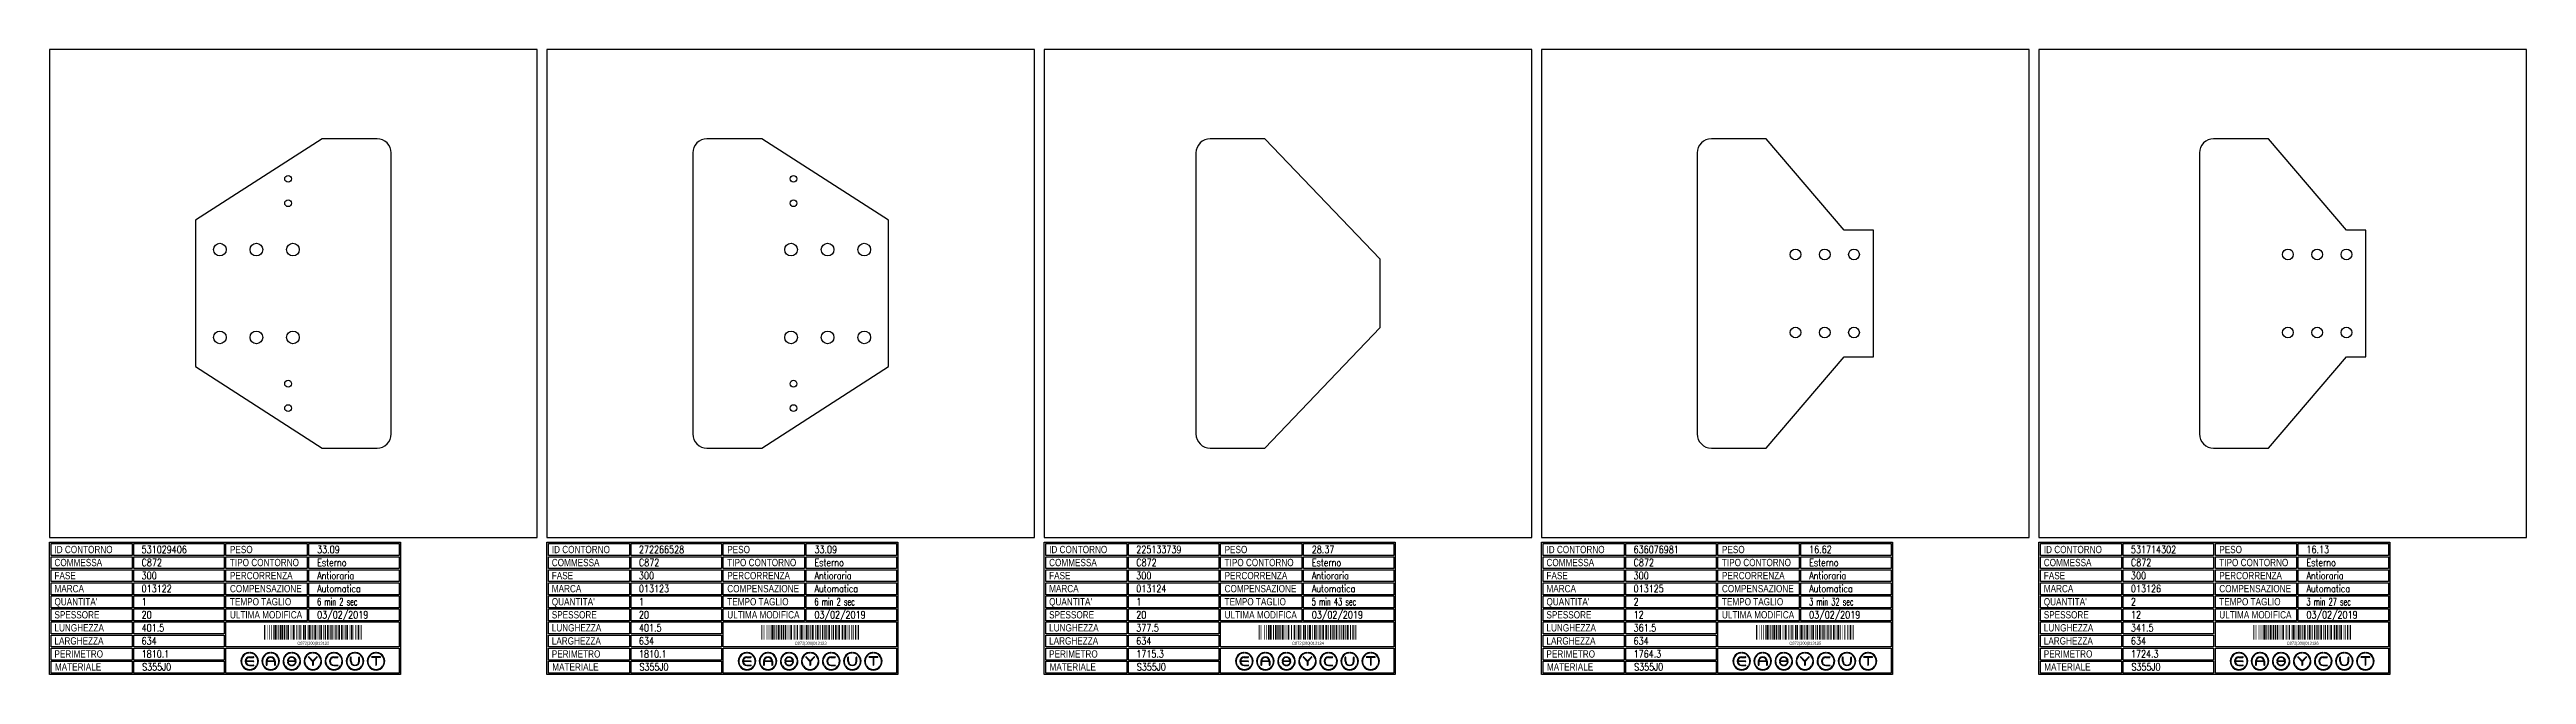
# Model space of a CAD drawing. Header units: millimetres. Extents: x 10000 to 53102, y 10000 to 35064.
# Drawn here: x 15100 to 20180, y 17726 to 19007 of the extents above; entities that cross this region are included whole.
import ezdxf
from ezdxf.enums import TextEntityAlignment as Align

# ---------------------------------------------------------------- set-up
doc = ezdxf.new("R2010")
doc.units = ezdxf.units.MM
doc.styles.add('EasyCutStyle', font='romans.shx', dxfattribs={"width": 0.8})
doc.styles.add('EasyCutStyle1', font='arial.ttf', dxfattribs={"width": 0.8})

# ---------------------------------------------------------------- blocks, each defined once
blk = doc.blocks.new('BlockShape01')
at = {"color": 253}
blk.add_lwpolyline([(0, 0), (720, 0), (720, -271), (0, -271)], close=True, dxfattribs=at)
at = {"color": 2}
for points in [[(3, -2.9), (169.3, -2.9), (169.3, -27.3), (3, -27.3)], [(3, -2.9), (169.3, -2.9), (169.3, -27.3), (3, -27.3)], [(3, -29.6), (169.3, -29.6), (169.3, -54), (3, -54)], [(361.9, -2.9), (528.3, -2.9), (528.3, -27.3), (361.9, -27.3)], [(361.9, -29.6), (528.3, -29.6), (528.3, -54), (361.9, -54)], [(3, -56.4), (169.3, -56.4), (169.3, -80.8), (3, -80.8)], [(3, -83.1), (169.3, -83.1), (169.3, -107.6), (3, -107.6)], [(361.9, -56.4), (528.3, -56.4), (528.3, -80.8), (361.9, -80.8)], [(361.9, -83.1), (528.3, -83.1), (528.3, -107.6), (361.9, -107.6)], [(3, -109.9), (169.3, -109.9), (169.3, -134.3), (3, -134.3)], [(3, -136.7), (169.3, -136.7), (169.3, -161.1), (3, -161.1)], [(361.9, -109.9), (528.3, -109.9), (528.3, -134.3), (361.9, -134.3)], [(361.9, -136.7), (528.3, -136.7), (528.3, -161.1), (361.9, -161.1)], [(3, -163.4), (169.3, -163.4), (169.3, -187.9), (3, -187.9)], [(3, -190.2), (169.3, -190.2), (169.3, -214.6), (3, -214.6)], [(3, -217), (169.3, -217), (169.3, -241.4), (3, -241.4)], [(3, -243.7), (169.3, -243.7), (169.3, -268.1), (3, -268.1)]]:
    blk.add_lwpolyline(points, close=True, dxfattribs=at)
at = {"color": 1}
for points in [[(172.7, -2.9), (358.1, -2.9), (358.1, -27.3), (172.7, -27.3)], [(172.7, -29.6), (358.1, -29.6), (358.1, -54), (172.7, -54)], [(531.6, -2.9), (717, -2.9), (717, -27.3), (531.6, -27.3)], [(531.6, -29.6), (717, -29.6), (717, -54), (531.6, -54)], [(172.7, -56.4), (358.1, -56.4), (358.1, -80.8), (172.7, -80.8)], [(172.7, -83.1), (358.1, -83.1), (358.1, -107.6), (172.7, -107.6)], [(531.6, -56.4), (717, -56.4), (717, -80.8), (531.6, -80.8)], [(531.6, -83.1), (717, -83.1), (717, -107.6), (531.6, -107.6)], [(172.7, -109.9), (358.1, -109.9), (358.1, -134.3), (172.7, -134.3)], [(172.7, -136.7), (358.1, -136.7), (358.1, -161.1), (172.7, -161.1)], [(531.6, -109.9), (717, -109.9), (717, -134.3), (531.6, -134.3)], [(531.6, -136.7), (717, -136.7), (717, -161.1), (531.6, -161.1)], [(172.7, -163.4), (358.1, -163.4), (358.1, -187.9), (172.7, -187.9)], [(172.7, -190.2), (358.1, -190.2), (358.1, -214.6), (172.7, -214.6)], [(361.9, -163.4), (717, -163.4), (717, -214.6), (361.9, -214.6)], [(172.7, -217), (358.1, -217), (358.1, -241.4), (172.7, -241.4)], [(172.7, -243.7), (358.1, -243.7), (358.1, -268.1), (172.7, -268.1)], [(361.9, -217), (717, -217), (717, -268.1), (361.9, -268.1)]]:
    blk.add_lwpolyline(points, close=True, dxfattribs=at)
at = {"color": 161, "style": 'EasyCutStyle1', "width": 0.8}
for s, p in [('COMMESSA', (10.1, -49.1)), ('ID CONTORNO', (10.1, -22.4)), ('TIPO CONTORNO', (370, -49.1)), ('PESO', (370, -22.4)), ('FASE', (10.1, -75.9)), ('MARCA', (10.1, -102.6)), ('COMPENSAZIONE', (370, -102.6)), ('PERCORRENZA', (370, -75.9)), ("QUANTITA'", (10.1, -129.4)), ('SPESSORE', (10.1, -156.2)), ('TEMPO TAGLIO', (370, -129.4)), ('ULTIMA MODIFICA', (370, -156.2)), ('LUNGHEZZA', (10.1, -182.9)), ('LARGHEZZA', (10.1, -209.7)), ('PERIMETRO', (10.1, -236.5)), ('MATERIALE', (11, -263.2))]:
    blk.add_text(s, height=15, dxfattribs=at).set_placement(p)
at = {"style": 'EasyCutStyle'}
for tag, p, width in [('ORDERSHAPE', (188.9, -49.1), 0.8), ('IDSHAPE', (188.9, -22.4), 0.8), ('TYPESHAPE', (548.8, -49.1), 0.8), ('WEIGTHSHAPE', (548.8, -22.4), 0.8), ('PHASESHAPE', (188.9, -75.9), 0.8), ('MKSHAPE', (188.9, -102.6), 0.8), ('JOUSHAPE', (548.8, -75.9), 0.8), ('COMPSHAPE', (548.8, -102.6), 0.8), ('TKSHAPE', (188.9, -156.2), 0.8), ('QTASHAPE', (188.9, -129.4), 0.8), ('TIMECUTSHAPE', (548.8, -129.4), 0.65), ('LASTMODIFYSHAPE', (548.8, -156.2), 0.8), ('LENGTHSHAPE', (188.9, -182.9), 0.8), ('HEIGHTSHAPE', (188.9, -209.7), 0.8), ('PERIMETERSHAPE', (188.9, -236.5), 0.8), ('MATSHAPE', (189.8, -263.2), 0.8)]:
    blk.add_attdef(tag, p, '', height=15, dxfattribs=dict(at, width=width))
blk = doc.blocks.new('Logo')
for color, points in [(140, [(-144.9, -7.2, -1), (-145.9, -7.6, -0.520567), (-131.2, 17.9, -1), (-131.1, 16.9, 0.520567)]), (256, [(-121.7, 0.5), (-137.5, 0.5, -0.394366), (-129.6, 7.9), (-121.7, 7.9, 1), (-121.7, 9), (-129.6, 9, 1), (-129.6, -9), (-121.7, -9, 1), (-121.7, -7.9), (-129.6, -7.9, -0.394366), (-137.5, -0.5), (-121.7, -0.5, 1)]), (140, [(-114.3, -7.2, 1), (-113.3, -7.6, 0.520567), (-128, 17.9, 0.916853), (-128.2, 16.9, 0.043377), (-128.1, 16.9, -0.520567)]), (140, [(-101.7, -7.2, -1), (-102.7, -7.6, -0.520567), (-88, 17.9, -1), (-87.9, 16.9, 0.520567)]), (140, [(-71.1, -7.2, 1), (-70.1, -7.6, 0.520567), (-84.8, 17.9, 1), (-84.9, 16.9, -0.520567)]), (140, [(-58.5, -7.2, -1), (-59.5, -7.6, -0.520567), (-44.8, 17.9, -1), (-44.7, 16.9, 0.520567)]), (256, [(-36.6, -0.5, -0.486114), (-35.5, -1.9, -0.776377), (-50.9, -2, 1), (-51.9, -2.3, 0.776377), (-34.5, -2.1, 0.486114), (-36.6, 0.5), (-49.8, 0.5, -0.486114), (-50.9, 1.9, -0.776377), (-35.5, 2, 1), (-34.5, 2.3, 0.776377), (-51.9, 2.1, 0.486114), (-49.8, -0.5)]), (140, [(-27.9, -7.2, 1), (-26.9, -7.6, 0.520567), (-41.6, 17.9, 1), (-41.7, 16.9, -0.520567)]), (140, [(-15.3, -7.2, -1), (-16.3, -7.6, -0.520567), (-1.6, 17.9, -1), (-1.5, 16.9, 0.520567)]), (256, [(0, 0.8), (-8.1, 8.8, 1), (-8.8, 8.1), (-0.5, -0.2), (-0.5, -7.9, 1), (0.5, -7.9), (0.5, -0.2), (8.8, 8.1, 1), (8.1, 8.8)]), (140, [(15.3, -7.2, 1), (16.3, -7.6, 0.520567), (1.6, 17.9, 1), (1.5, 16.9, -0.520567)]), (140, [(27.9, -7.2, -1), (26.9, -7.6, -0.520567), (41.6, 17.9, -1), (41.7, 16.9, 0.520567)]), (256, [(43.2, -9), (51.1, -9, 1), (51.1, -7.9), (43.2, -7.9, -1), (43.2, 7.9), (51.1, 7.9, 1), (51.1, 9), (43.2, 9, 1)]), (140, [(58.5, -7.2, 1), (59.5, -7.6, 0.520567), (44.8, 17.9, 1), (44.7, 16.9, -0.520567)]), (140, [(71.1, -7.2, -1), (70.1, -7.6, -0.520567), (84.8, 17.9, -1), (84.9, 16.9, 0.520567)]), (256, [(78.5, 0), (78.5, 7.9, 1), (77.4, 7.9), (77.4, 0, 1), (95.4, 0), (95.4, 7.9, 1), (94.3, 7.9), (94.3, 0, -1)]), (140, [(101.7, -7.2, 1), (102.7, -7.6, 0.520567), (88, 17.9, 1), (87.9, 16.9, -0.520567)]), (140, [(114.3, -7.2, -1), (113.3, -7.6, -0.520567), (128, 17.9, -1), (128.1, 16.9, 0.520567)]), (256, [(121.1, 9, 1), (121.1, 7.9), (129.1, 7.9), (129.1, -7.9, 1), (130.1, -7.9), (130.1, 7.9), (138.1, 7.9, 1), (138.1, 9)]), (140, [(144.9, -7.2, 1), (145.9, -7.6, 0.520567), (131.2, 17.9, 1), (131.1, 16.9, -0.520567)]), (140, [(-114.9, -10.3, 1), (-115.7, -9.7, -0.520567), (-143.5, -9.7, 1), (-144.3, -10.3, 0.520567)]), (140, [(-71.7, -10.3, 1), (-72.5, -9.7, -0.520567), (-100.3, -9.7, 1), (-101.1, -10.3, 0.520567)]), (140, [(-28.5, -10.3, 1), (-29.3, -9.7, -0.520567), (-57.1, -9.7, 1), (-57.9, -10.3, 0.520567)]), (140, [(14.7, -10.3, 1), (13.9, -9.7, -0.520567), (-13.9, -9.7, 1), (-14.7, -10.3, 0.520567)]), (140, [(57.9, -10.3, 1), (57.1, -9.7, -0.520567), (29.3, -9.7, 1), (28.5, -10.3, 0.520567)]), (140, [(101.1, -10.3, 1), (100.3, -9.7, -0.520567), (72.5, -9.7, 1), (71.7, -10.3, 0.520567)]), (140, [(144.3, -10.3, 1), (143.5, -9.7, -0.520567), (115.7, -9.7, 1), (114.9, -10.3, 0.520567)])]:
    blk.add_hatch(color=color).paths.add_polyline_path(points)
h = blk.add_hatch(color=256)
h.paths.add_polyline_path([(-78.5, -0.5), (-78.5, -7.9, 1), (-77.4, -7.9), (-77.4, 0, 1), (-95.4, 0), (-95.4, -7.9, 1), (-94.3, -7.9), (-94.3, -0.5)])
h.paths.add_polyline_path([(-94.3, 0.5, -0.933992), (-78.5, 0.5)], flags=16)
for p, q in [((-121.7, 0.5), (-137.5, 0.5)), ((-129.6, 9), (-121.7, 9)), ((-129.6, 7.9), (-121.7, 7.9)), ((-95.4, 0), (-95.4, -7.9)), ((-78.5, 0.5), (-94.3, 0.5)), ((-77.4, 0), (-77.4, -7.9)), ((-36.6, 0.5), (-49.8, 0.5)), ((-0.5, -0.2), (-8.8, 8.1)), ((0, 0.8), (-8.1, 8.8)), ((0, 0.8), (8.1, 8.8)), ((0.5, -0.2), (8.8, 8.1)), ((43.2, 9), (51.1, 9)), ((43.2, 7.9), (51.1, 7.9)), ((77.4, 0), (77.4, 7.9)), ((78.5, 0), (78.5, 7.9)), ((94.3, 0), (94.3, 7.9)), ((95.4, 0), (95.4, 7.9)), ((138.1, 9), (121.1, 9)), ((129.1, 7.9), (121.1, 7.9)), ((129.1, 7.9), (129.1, -7.9)), ((130.1, 7.9), (130.1, -7.9)), ((138.1, 7.9), (130.1, 7.9)), ((-121.7, -0.5), (-137.5, -0.5)), ((-129.6, -7.9), (-121.7, -7.9)), ((-129.6, -9), (-121.7, -9)), ((-94.3, -0.5), (-94.3, -7.9)), ((-78.5, -0.5), (-94.3, -0.5)), ((-78.5, -0.5), (-78.5, -7.9)), ((-36.6, -0.5), (-49.8, -0.5)), ((-0.5, -0.2), (-0.5, -7.9)), ((0.5, -0.2), (0.5, -7.9)), ((43.2, -7.9), (51.1, -7.9)), ((43.2, -9), (51.1, -9))]:
    blk.add_line(p, q)
at = {"color": 140}
for centre, radius, start, end in [((-129.6, 0), 18, 95, 205), ((-129.6, 0), 16.9, 95, 205), ((-131.1, 17.4), 0.54, 275, 95), ((-128.1, 17.4), 0.54, 85, 265), ((-129.6, 0), 16.9, 335, 85), ((-129.6, 0), 18, 335, 85), ((-86.4, 0), 18, 95, 205), ((-86.4, 0), 16.9, 95, 205), ((-87.9, 17.4), 0.54, 275, 95), ((-84.9, 17.4), 0.54, 85, 265), ((-86.4, 0), 16.9, 335, 85), ((-86.4, 0), 18, 335, 85), ((-43.2, 0), 18, 95, 205), ((-43.2, 0), 16.9, 95, 205), ((-44.7, 17.4), 0.54, 275, 95), ((-41.7, 17.4), 0.54, 85, 265), ((-43.2, 0), 16.9, 335, 85), ((-43.2, 0), 18, 335, 85), ((0, 0), 18, 95, 205), ((0, 0), 16.9, 95, 205), ((-1.5, 17.4), 0.54, 275, 95), ((1.5, 17.4), 0.54, 85, 265), ((0, 0), 16.9, 335, 85), ((0, 0), 18, 335, 85), ((43.2, 0), 18, 95, 205), ((43.2, 0), 16.9, 95, 205), ((41.7, 17.4), 0.54, 275, 95), ((44.7, 17.4), 0.54, 85, 265), ((43.2, 0), 16.9, 335, 85), ((43.2, 0), 18, 335, 85), ((86.4, 0), 18, 95, 205), ((86.4, 0), 16.9, 95, 205), ((84.9, 17.4), 0.54, 275, 95), ((87.9, 17.4), 0.54, 85, 265), ((86.4, 0), 16.9, 335, 85), ((86.4, 0), 18, 335, 85), ((129.6, 0), 18, 95, 205), ((129.6, 0), 16.9, 95, 205), ((128.1, 17.4), 0.54, 275, 95), ((131.1, 17.4), 0.54, 85, 265), ((129.6, 0), 16.9, 335, 85), ((129.6, 0), 18, 335, 85), ((-145.4, -7.4), 0.54, 205, 25), ((-143.9, -10), 0.54, 35, 215), ((-129.6, 0), 18, 215, 325), ((-129.6, 0), 16.9, 215, 325), ((-115.3, -10), 0.54, 325, 145), ((-113.8, -7.4), 0.54, 155, 335), ((-102.2, -7.4), 0.54, 205, 25), ((-100.7, -10), 0.54, 35, 215), ((-86.4, 0), 18, 215, 325), ((-86.4, 0), 16.9, 215, 325), ((-72.1, -10), 0.54, 325, 145), ((-70.6, -7.4), 0.54, 155, 335), ((-59, -7.4), 0.54, 205, 25), ((-57.5, -10), 0.54, 35, 215), ((-43.2, 0), 18, 215, 325), ((-43.2, 0), 16.9, 215, 325), ((-28.9, -10), 0.54, 325, 145), ((-27.4, -7.4), 0.54, 155, 335), ((-15.8, -7.4), 0.54, 205, 25), ((-14.3, -10), 0.54, 35, 215), ((0, 0), 18, 215, 325), ((0, 0), 16.9, 215, 325), ((14.3, -10), 0.54, 325, 145), ((15.8, -7.4), 0.54, 155, 335), ((27.4, -7.4), 0.54, 205, 25), ((28.9, -10), 0.54, 35, 215), ((43.2, 0), 18, 215, 325), ((43.2, 0), 16.9, 215, 325), ((57.5, -10), 0.54, 325, 145), ((59, -7.4), 0.54, 155, 335), ((70.6, -7.4), 0.54, 205, 25), ((72.1, -10), 0.54, 35, 215), ((86.4, 0), 18, 215, 325), ((86.4, 0), 16.9, 215, 325), ((100.7, -10), 0.54, 325, 145), ((102.2, -7.4), 0.54, 155, 335), ((113.8, -7.4), 0.54, 205, 25), ((115.3, -10), 0.54, 35, 215), ((129.6, 0), 18, 215, 325), ((129.6, 0), 16.9, 215, 325), ((143.9, -10), 0.54, 325, 145), ((145.4, -7.4), 0.54, 155, 335)]:
    blk.add_arc(centre, radius, start, end, dxfattribs=at)
for centre, radius, start, end in [((-129.6, 0), 9, 90, 270), ((-129.6, 0), 7.92, 90, 176.0904), ((-121.7, 8.5), 0.54, 270, 90), ((-121.7, 0), 0.54, 270, 90), ((-86.4, 0), 9, 0, 180), ((-86.4, 0), 7.92, 3.9096, 176.0904), ((-49.8, 1.6), 2.16, 166.2998, 270), ((-43.2, 0), 9, 15, 166.2998), ((-43.2, 0), 7.92, 15, 166.2998), ((-49.8, 1.6), 1.08, 166.2998, 270), ((-36.6, -1.6), 2.16, 346.2998, 90), ((-35, 2.2), 0.54, 195, 15), ((-8.5, 8.5), 0.54, 45, 225), ((8.5, 8.5), 0.54, 315, 135), ((43.2, 0), 9, 90, 270), ((43.2, 0), 7.92, 90, 270), ((51.1, 8.5), 0.54, 270, 90), ((77.9, 7.9), 0.54, 0, 180), ((86.4, 0), 9, 180, 0), ((86.4, 0), 7.92, 180, 0), ((94.9, 7.9), 0.54, 0, 180), ((121.1, 8.5), 0.54, 90, 270), ((138.1, 8.5), 0.54, 270, 90), ((-129.6, 0), 7.92, 183.9096, 270), ((-121.7, -8.5), 0.54, 270, 90), ((-94.9, -7.9), 0.54, 180, 0), ((-77.9, -7.9), 0.54, 180, 0), ((-51.4, -2.2), 0.54, 15, 195), ((-43.2, 0), 9, 195, 346.2998), ((-43.2, 0), 7.92, 195, 346.2998), ((-36.6, -1.6), 1.08, 346.2998, 90), ((0, -7.9), 0.54, 180, 0), ((51.1, -8.5), 0.54, 270, 90), ((129.6, -7.9), 0.54, 180, 0)]:
    blk.add_arc(centre, radius, start, end)
blk = doc.blocks.new('531029406_128', base_point=(240.8, -403))
at = {"linetype": 'Continuous'}
for points, const_width in [([(241.8, -403), (241.8, -373)], 2), ([(244.3, -403), (244.3, -373)], 1), ([(247.3, -403), (247.3, -373)], 1), ([(252.3, -403), (252.3, -373)], 1), ([(256.3, -403), (256.3, -373)], 1), ([(260.8, -403), (260.8, -373)], 2), ([(264.3, -403), (264.3, -373)], 3), ([(267.3, -403), (267.3, -373)], 1), ([(270.8, -403), (270.8, -373)], 2), ([(275.3, -403), (275.3, -373)], 3), ([(278.8, -403), (278.8, -373)], 2), ([(282.3, -403), (282.3, -373)], 3), ([(285.8, -403), (285.8, -373)], 2), ([(290.3, -403), (290.3, -373)], 3), ([(294.3, -403), (294.3, -373)], 1), ([(296.3, -403), (296.3, -373)], 1), ([(298.3, -403), (298.3, -373)], 1), ([(301.8, -403), (301.8, -373)], 4), ([(307.8, -403), (307.8, -373)], 2), ([(311.3, -403), (311.3, -373)], 1), ([(314.3, -403), (314.3, -373)], 3), ([(318.3, -403), (318.3, -373)], 1), ([(322.3, -403), (322.3, -373)], 3), ([(325.8, -403), (325.8, -373)], 2), ([(329.3, -403), (329.3, -373)], 1), ([(333.3, -403), (333.3, -373)], 3), ([(336.8, -403), (336.8, -373)], 2), ([(340.3, -403), (340.3, -373)], 1), ([(342.3, -403), (342.3, -373)], 1), ([(345.8, -403), (345.8, -373)], 4), ([(351.3, -403), (351.3, -373)], 1), ([(355.3, -403), (355.3, -373)], 3), ([(358.8, -403), (358.8, -373)], 2), ([(362.3, -403), (362.3, -373)], 1), ([(366.3, -403), (366.3, -373)], 3), ([(370.8, -403), (370.8, -373)], 2), ([(373.8, -403), (373.8, -373)], 2), ([(377.3, -403), (377.3, -373)], 1), ([(380.3, -403), (380.3, -373)], 3), ([(384.3, -403), (384.3, -373)], 1), ([(388.3, -403), (388.3, -373)], 3), ([(392.8, -403), (392.8, -373)], 2), ([(395.8, -403), (395.8, -373)], 2), ([(400.3, -403), (400.3, -373)], 3), ([(404.3, -403), (404.3, -373)], 1), ([(406.8, -403), (406.8, -373)], 2), ([(411.3, -403), (411.3, -373)], 3), ([(415.3, -403), (415.3, -373)], 1), ([(417.3, -403), (417.3, -373)], 1), ([(420.8, -403), (420.8, -373)], 4), ([(424.3, -403), (424.3, -373)], 1), ([(428.8, -403), (428.8, -373)], 2), ([(434.3, -403), (434.3, -373)], 3), ([(437.3, -403), (437.3, -373)], 1), ([(439.8, -403), (439.8, -373)], 2)]:
    blk.add_lwpolyline(points, dxfattribs=dict(at, const_width=const_width))
blk.add_text('C872|300|013122', height=6).set_placement((341.8, -413.5), align=Align.CENTER)
blk = doc.blocks.new('272266528_128', base_point=(240.7, -403))
at = {"linetype": 'Continuous'}
for points, const_width in [([(241.7, -403), (241.7, -373)], 2), ([(244.2, -403), (244.2, -373)], 1), ([(247.2, -403), (247.2, -373)], 1), ([(252.2, -403), (252.2, -373)], 1), ([(256.2, -403), (256.2, -373)], 1), ([(260.7, -403), (260.7, -373)], 2), ([(264.2, -403), (264.2, -373)], 3), ([(267.2, -403), (267.2, -373)], 1), ([(270.7, -403), (270.7, -373)], 2), ([(275.2, -403), (275.2, -373)], 3), ([(278.7, -403), (278.7, -373)], 2), ([(282.2, -403), (282.2, -373)], 3), ([(285.7, -403), (285.7, -373)], 2), ([(290.2, -403), (290.2, -373)], 3), ([(294.2, -403), (294.2, -373)], 1), ([(296.2, -403), (296.2, -373)], 1), ([(298.2, -403), (298.2, -373)], 1), ([(301.7, -403), (301.7, -373)], 4), ([(307.7, -403), (307.7, -373)], 2), ([(311.2, -403), (311.2, -373)], 1), ([(314.2, -403), (314.2, -373)], 3), ([(318.2, -403), (318.2, -373)], 1), ([(322.2, -403), (322.2, -373)], 3), ([(325.7, -403), (325.7, -373)], 2), ([(329.2, -403), (329.2, -373)], 1), ([(333.2, -403), (333.2, -373)], 3), ([(336.7, -403), (336.7, -373)], 2), ([(340.2, -403), (340.2, -373)], 1), ([(342.2, -403), (342.2, -373)], 1), ([(345.7, -403), (345.7, -373)], 4), ([(351.2, -403), (351.2, -373)], 1), ([(355.2, -403), (355.2, -373)], 3), ([(358.7, -403), (358.7, -373)], 2), ([(362.2, -403), (362.2, -373)], 1), ([(366.2, -403), (366.2, -373)], 3), ([(370.7, -403), (370.7, -373)], 2), ([(373.7, -403), (373.7, -373)], 2), ([(377.2, -403), (377.2, -373)], 1), ([(380.2, -403), (380.2, -373)], 3), ([(384.2, -403), (384.2, -373)], 1), ([(388.2, -403), (388.2, -373)], 3), ([(392.7, -403), (392.7, -373)], 2), ([(395.7, -403), (395.7, -373)], 2), ([(400.2, -403), (400.2, -373)], 3), ([(404.2, -403), (404.2, -373)], 1), ([(406.7, -403), (406.7, -373)], 2), ([(410.2, -403), (410.2, -373)], 1), ([(413.2, -403), (413.2, -373)], 3), ([(417.2, -403), (417.2, -373)], 1), ([(420.7, -403), (420.7, -373)], 2), ([(425.2, -403), (425.2, -373)], 1), ([(428.7, -403), (428.7, -373)], 2), ([(434.2, -403), (434.2, -373)], 3), ([(437.2, -403), (437.2, -373)], 1), ([(439.7, -403), (439.7, -373)], 2)]:
    blk.add_lwpolyline(points, dxfattribs=dict(at, const_width=const_width))
blk.add_text('C872|300|013123', height=6).set_placement((341.7, -413.5), align=Align.CENTER)
blk = doc.blocks.new('225133739_128', base_point=(228.7, -403))
at = {"linetype": 'Continuous'}
for points, const_width in [([(229.7, -403), (229.7, -373)], 2), ([(232.2, -403), (232.2, -373)], 1), ([(235.2, -403), (235.2, -373)], 1), ([(240.2, -403), (240.2, -373)], 1), ([(244.2, -403), (244.2, -373)], 1), ([(248.7, -403), (248.7, -373)], 2), ([(252.2, -403), (252.2, -373)], 3), ([(255.2, -403), (255.2, -373)], 1), ([(258.7, -403), (258.7, -373)], 2), ([(263.2, -403), (263.2, -373)], 3), ([(266.7, -403), (266.7, -373)], 2), ([(270.2, -403), (270.2, -373)], 3), ([(273.7, -403), (273.7, -373)], 2), ([(278.2, -403), (278.2, -373)], 3), ([(282.2, -403), (282.2, -373)], 1), ([(284.2, -403), (284.2, -373)], 1), ([(286.2, -403), (286.2, -373)], 1), ([(289.7, -403), (289.7, -373)], 4), ([(295.7, -403), (295.7, -373)], 2), ([(299.2, -403), (299.2, -373)], 1), ([(302.2, -403), (302.2, -373)], 3), ([(306.2, -403), (306.2, -373)], 1), ([(310.2, -403), (310.2, -373)], 3), ([(313.7, -403), (313.7, -373)], 2), ([(317.2, -403), (317.2, -373)], 1), ([(321.2, -403), (321.2, -373)], 3), ([(324.7, -403), (324.7, -373)], 2), ([(328.2, -403), (328.2, -373)], 1), ([(330.2, -403), (330.2, -373)], 1), ([(333.7, -403), (333.7, -373)], 4), ([(339.2, -403), (339.2, -373)], 1), ([(343.2, -403), (343.2, -373)], 3), ([(346.7, -403), (346.7, -373)], 2), ([(350.2, -403), (350.2, -373)], 1), ([(354.2, -403), (354.2, -373)], 3), ([(358.7, -403), (358.7, -373)], 2), ([(361.7, -403), (361.7, -373)], 2), ([(365.2, -403), (365.2, -373)], 1), ([(368.2, -403), (368.2, -373)], 3), ([(372.2, -403), (372.2, -373)], 1), ([(376.2, -403), (376.2, -373)], 3), ([(380.7, -403), (380.7, -373)], 2), ([(383.7, -403), (383.7, -373)], 2), ([(388.2, -403), (388.2, -373)], 3), ([(392.2, -403), (392.2, -373)], 1), ([(394.7, -403), (394.7, -373)], 2), ([(398.2, -403), (398.2, -373)], 1), ([(402.2, -403), (402.2, -373)], 3), ([(405.7, -403), (405.7, -373)], 2), ([(410.2, -403), (410.2, -373)], 3), ([(413.2, -403), (413.2, -373)], 1), ([(416.7, -403), (416.7, -373)], 2), ([(422.2, -403), (422.2, -373)], 3), ([(425.2, -403), (425.2, -373)], 1), ([(427.7, -403), (427.7, -373)], 2)]:
    blk.add_lwpolyline(points, dxfattribs=dict(at, const_width=const_width))
blk.add_text('C872|300|013124', height=6).set_placement((329.7, -413.5), align=Align.CENTER)
blk = doc.blocks.new('636076981_128', base_point=(220.7, -403))
at = {"linetype": 'Continuous'}
for points, const_width in [([(221.7, -403), (221.7, -373)], 2), ([(224.2, -403), (224.2, -373)], 1), ([(227.2, -403), (227.2, -373)], 1), ([(232.2, -403), (232.2, -373)], 1), ([(236.2, -403), (236.2, -373)], 1), ([(240.7, -403), (240.7, -373)], 2), ([(244.2, -403), (244.2, -373)], 3), ([(247.2, -403), (247.2, -373)], 1), ([(250.7, -403), (250.7, -373)], 2), ([(255.2, -403), (255.2, -373)], 3), ([(258.7, -403), (258.7, -373)], 2), ([(262.2, -403), (262.2, -373)], 3), ([(265.7, -403), (265.7, -373)], 2), ([(270.2, -403), (270.2, -373)], 3), ([(274.2, -403), (274.2, -373)], 1), ([(276.2, -403), (276.2, -373)], 1), ([(278.2, -403), (278.2, -373)], 1), ([(281.7, -403), (281.7, -373)], 4), ([(287.7, -403), (287.7, -373)], 2), ([(291.2, -403), (291.2, -373)], 1), ([(294.2, -403), (294.2, -373)], 3), ([(298.2, -403), (298.2, -373)], 1), ([(302.2, -403), (302.2, -373)], 3), ([(305.7, -403), (305.7, -373)], 2), ([(309.2, -403), (309.2, -373)], 1), ([(313.2, -403), (313.2, -373)], 3), ([(316.7, -403), (316.7, -373)], 2), ([(320.2, -403), (320.2, -373)], 1), ([(322.2, -403), (322.2, -373)], 1), ([(325.7, -403), (325.7, -373)], 4), ([(331.2, -403), (331.2, -373)], 1), ([(335.2, -403), (335.2, -373)], 3), ([(338.7, -403), (338.7, -373)], 2), ([(342.2, -403), (342.2, -373)], 1), ([(346.2, -403), (346.2, -373)], 3), ([(350.7, -403), (350.7, -373)], 2), ([(353.7, -403), (353.7, -373)], 2), ([(357.2, -403), (357.2, -373)], 1), ([(360.2, -403), (360.2, -373)], 3), ([(364.2, -403), (364.2, -373)], 1), ([(368.2, -403), (368.2, -373)], 3), ([(372.7, -403), (372.7, -373)], 2), ([(375.7, -403), (375.7, -373)], 2), ([(380.2, -403), (380.2, -373)], 3), ([(384.2, -403), (384.2, -373)], 1), ([(386.7, -403), (386.7, -373)], 2), ([(390.2, -403), (390.2, -373)], 3), ([(394.2, -403), (394.2, -373)], 1), ([(397.2, -403), (397.2, -373)], 1), ([(401.7, -403), (401.7, -373)], 2), ([(404.2, -403), (404.2, -373)], 1), ([(408.7, -403), (408.7, -373)], 2), ([(414.2, -403), (414.2, -373)], 3), ([(417.2, -403), (417.2, -373)], 1), ([(419.7, -403), (419.7, -373)], 2)]:
    blk.add_lwpolyline(points, dxfattribs=dict(at, const_width=const_width))
blk.add_text('C872|300|013125', height=6).set_placement((321.7, -413.5), align=Align.CENTER)
blk = doc.blocks.new('531714302_128', base_point=(210.7, -403))
at = {"linetype": 'Continuous'}
for points, const_width in [([(211.7, -403), (211.7, -373)], 2), ([(214.2, -403), (214.2, -373)], 1), ([(217.2, -403), (217.2, -373)], 1), ([(222.2, -403), (222.2, -373)], 1), ([(226.2, -403), (226.2, -373)], 1), ([(230.7, -403), (230.7, -373)], 2), ([(234.2, -403), (234.2, -373)], 3), ([(237.2, -403), (237.2, -373)], 1), ([(240.7, -403), (240.7, -373)], 2), ([(245.2, -403), (245.2, -373)], 3), ([(248.7, -403), (248.7, -373)], 2), ([(252.2, -403), (252.2, -373)], 3), ([(255.7, -403), (255.7, -373)], 2), ([(260.2, -403), (260.2, -373)], 3), ([(264.2, -403), (264.2, -373)], 1), ([(266.2, -403), (266.2, -373)], 1), ([(268.2, -403), (268.2, -373)], 1), ([(271.7, -403), (271.7, -373)], 4), ([(277.7, -403), (277.7, -373)], 2), ([(281.2, -403), (281.2, -373)], 1), ([(284.2, -403), (284.2, -373)], 3), ([(288.2, -403), (288.2, -373)], 1), ([(292.2, -403), (292.2, -373)], 3), ([(295.7, -403), (295.7, -373)], 2), ([(299.2, -403), (299.2, -373)], 1), ([(303.2, -403), (303.2, -373)], 3), ([(306.7, -403), (306.7, -373)], 2), ([(310.2, -403), (310.2, -373)], 1), ([(312.2, -403), (312.2, -373)], 1), ([(315.7, -403), (315.7, -373)], 4), ([(321.2, -403), (321.2, -373)], 1), ([(325.2, -403), (325.2, -373)], 3), ([(328.7, -403), (328.7, -373)], 2), ([(332.2, -403), (332.2, -373)], 1), ([(336.2, -403), (336.2, -373)], 3), ([(340.7, -403), (340.7, -373)], 2), ([(343.7, -403), (343.7, -373)], 2), ([(347.2, -403), (347.2, -373)], 1), ([(350.2, -403), (350.2, -373)], 3), ([(354.2, -403), (354.2, -373)], 1), ([(358.2, -403), (358.2, -373)], 3), ([(362.7, -403), (362.7, -373)], 2), ([(365.7, -403), (365.7, -373)], 2), ([(370.2, -403), (370.2, -373)], 3), ([(374.2, -403), (374.2, -373)], 1), ([(376.7, -403), (376.7, -373)], 2), ([(381.2, -403), (381.2, -373)], 3), ([(384.2, -403), (384.2, -373)], 1), ([(387.7, -403), (387.7, -373)], 2), ([(391.2, -403), (391.2, -373)], 3), ([(396.2, -403), (396.2, -373)], 1), ([(398.7, -403), (398.7, -373)], 2), ([(404.2, -403), (404.2, -373)], 3), ([(407.2, -403), (407.2, -373)], 1), ([(409.7, -403), (409.7, -373)], 2)]:
    blk.add_lwpolyline(points, dxfattribs=dict(at, const_width=const_width))
blk.add_text('C872|300|013126', height=6).set_placement((311.7, -413.5), align=Align.CENTER)

msp = doc.modelspace()

# ---------------------------------------------------------------- linework, layer by layer
for p, q in [((16100, 19007), (15100, 19007)), ((15100, 19007), (15100, 18007)), ((16100, 18007), (16100, 19007)), ((17120, 19007), (16120, 19007)), ((16120, 19007), (16120, 18007)), ((17120, 18007), (17120, 19007)), ((18140, 19007), (17140, 19007)), ((17140, 19007), (17140, 18007)), ((18140, 18007), (18140, 19007)), ((19160, 19007), (18160, 19007)), ((18160, 19007), (18160, 18007)), ((19160, 18007), (19160, 19007)), ((20180, 19007), (19180, 19007)), ((19180, 19007), (19180, 18007)), ((20180, 18007), (20180, 19007)), ((15100, 18007), (16100, 18007)), ((16120, 18007), (17120, 18007)), ((17140, 18007), (18140, 18007)), ((18160, 18007), (19160, 18007)), ((19180, 18007), (20180, 18007))]:
    msp.add_line(p, q)
at = {"color": 2}
for points in [[(15659.3, 18190), (15771.8, 18190, 0.414214), (15800.8, 18219), (15800.8, 18795, 0.414214), (15771.8, 18824), (15659.3, 18824), (15399.3, 18657), (15399.3, 18357)], [(16560.8, 18190), (16820.8, 18357), (16820.8, 18657), (16560.8, 18824), (16448.3, 18824, 0.414214), (16419.3, 18795), (16419.3, 18219, 0.414214), (16448.3, 18190)], [(17592.8, 18190), (17828.8, 18437), (17828.8, 18577), (17592.8, 18824), (17480.3, 18824, 0.414214), (17451.3, 18795), (17451.3, 18219, 0.414214), (17480.3, 18190)], [(18620.8, 18190), (18780.8, 18377), (18840.8, 18377), (18840.8, 18637), (18780.8, 18637), (18620.8, 18824), (18508.3, 18824, 0.414214), (18479.3, 18795), (18479.3, 18219, 0.414214), (18508.3, 18190)], [(19650.8, 18190), (19810.8, 18377), (19850.8, 18377), (19850.8, 18637), (19810.8, 18637), (19650.8, 18824), (19538.3, 18824, 0.414214), (19509.3, 18795), (19509.3, 18219, 0.414214), (19538.3, 18190)]]:
    msp.add_lwpolyline(points, format="xyb", close=True, dxfattribs=at)
at = {"color": 4}
for centre, radius in [((15589.3, 18742), 7), ((16625.8, 18742), 7), ((15589.3, 18692), 7), ((16625.8, 18692), 7), ((15449.3, 18597), 13), ((15524.3, 18597), 13), ((15599.3, 18597), 13), ((16620.8, 18597), 13), ((16695.8, 18597), 13), ((16770.8, 18597), 13), ((18680.8, 18587), 11), ((18740.8, 18587), 11), ((18800.8, 18587), 11), ((19690.8, 18587), 11), ((19750.8, 18587), 11), ((19810.8, 18587), 11), ((15449.3, 18417), 13), ((15524.3, 18417), 13), ((15599.3, 18417), 13), ((16620.8, 18417), 13), ((16695.8, 18417), 13), ((16770.8, 18417), 13), ((18680.8, 18427), 11), ((18740.8, 18427), 11), ((18800.8, 18427), 11), ((19690.8, 18427), 11), ((19750.8, 18427), 11), ((19810.8, 18427), 11), ((15589.3, 18322), 7), ((16625.8, 18322), 7), ((15589.3, 18272), 7), ((16625.8, 18272), 7)]:
    msp.add_circle(centre, radius, dxfattribs=at)

# ---------------------------------------------------------------- block references
for p, values in [((15100, 17997), {'IDSHAPE': '531029406', 'ORDERSHAPE': 'C872', 'PHASESHAPE': '300', 'MKSHAPE': '013122', 'TKSHAPE': '20', 'LENGTHSHAPE': '401.5', 'HEIGHTSHAPE': '634', 'MATSHAPE': 'S355J0', 'LASTMODIFYSHAPE': '03/02/2019', 'PERIMETERSHAPE': '1810.1', 'WEIGTHSHAPE': '33.09', 'TYPESHAPE': 'Esterno', 'JOUSHAPE': 'Antioraria', 'COMPSHAPE': 'Automatica', 'TIMECUTSHAPE': '6 min 2 sec', 'QTASHAPE': '1'}), ((16120, 17997), {'IDSHAPE': '272266528', 'ORDERSHAPE': 'C872', 'PHASESHAPE': '300', 'MKSHAPE': '013123', 'TKSHAPE': '20', 'LENGTHSHAPE': '401.5', 'HEIGHTSHAPE': '634', 'MATSHAPE': 'S355J0', 'LASTMODIFYSHAPE': '03/02/2019', 'PERIMETERSHAPE': '1810.1', 'WEIGTHSHAPE': '33.09', 'TYPESHAPE': 'Esterno', 'JOUSHAPE': 'Antioraria', 'COMPSHAPE': 'Automatica', 'TIMECUTSHAPE': '6 min 2 sec', 'QTASHAPE': '1'}), ((17140, 17997), {'IDSHAPE': '225133739', 'ORDERSHAPE': 'C872', 'PHASESHAPE': '300', 'MKSHAPE': '013124', 'TKSHAPE': '20', 'LENGTHSHAPE': '377.5', 'HEIGHTSHAPE': '634', 'MATSHAPE': 'S355J0', 'LASTMODIFYSHAPE': '03/02/2019', 'PERIMETERSHAPE': '1715.3', 'WEIGTHSHAPE': '28.37', 'TYPESHAPE': 'Esterno', 'JOUSHAPE': 'Antioraria', 'COMPSHAPE': 'Automatica', 'TIMECUTSHAPE': '5 min 43 sec', 'QTASHAPE': '1'}), ((18160, 17997), {'IDSHAPE': '636076981', 'ORDERSHAPE': 'C872', 'PHASESHAPE': '300', 'MKSHAPE': '013125', 'TKSHAPE': '12', 'LENGTHSHAPE': '361.5', 'HEIGHTSHAPE': '634', 'MATSHAPE': 'S355J0', 'LASTMODIFYSHAPE': '03/02/2019', 'PERIMETERSHAPE': '1764.3', 'WEIGTHSHAPE': '16.62', 'TYPESHAPE': 'Esterno', 'JOUSHAPE': 'Antioraria', 'COMPSHAPE': 'Automatica', 'TIMECUTSHAPE': '3 min 32 sec', 'QTASHAPE': '2'}), ((19180, 17997), {'IDSHAPE': '531714302', 'ORDERSHAPE': 'C872', 'PHASESHAPE': '300', 'MKSHAPE': '013126', 'TKSHAPE': '12', 'LENGTHSHAPE': '341.5', 'HEIGHTSHAPE': '634', 'MATSHAPE': 'S355J0', 'LASTMODIFYSHAPE': '03/02/2019', 'PERIMETERSHAPE': '1724.3', 'WEIGTHSHAPE': '16.13', 'TYPESHAPE': 'Esterno', 'JOUSHAPE': 'Antioraria', 'COMPSHAPE': 'Automatica', 'TIMECUTSHAPE': '3 min 27 sec', 'QTASHAPE': '2'})]:
    msp.add_blockref('BlockShape01', p).add_auto_attribs(values)
for name, p in [('531029406_128', (15540, 17797.5)), ('272266528_128', (16560, 17797.5)), ('225133739_128', (17580, 17797.5)), ('636076981_128', (18600, 17797.5)), ('531714302_128', (19620, 17797.5)), ('Logo', (15640, 17753)), ('Logo', (16660, 17753)), ('Logo', (17680, 17753)), ('Logo', (18700, 17753)), ('Logo', (19720, 17753))]:
    msp.add_blockref(name, p)

doc.saveas('drawing.dxf')
